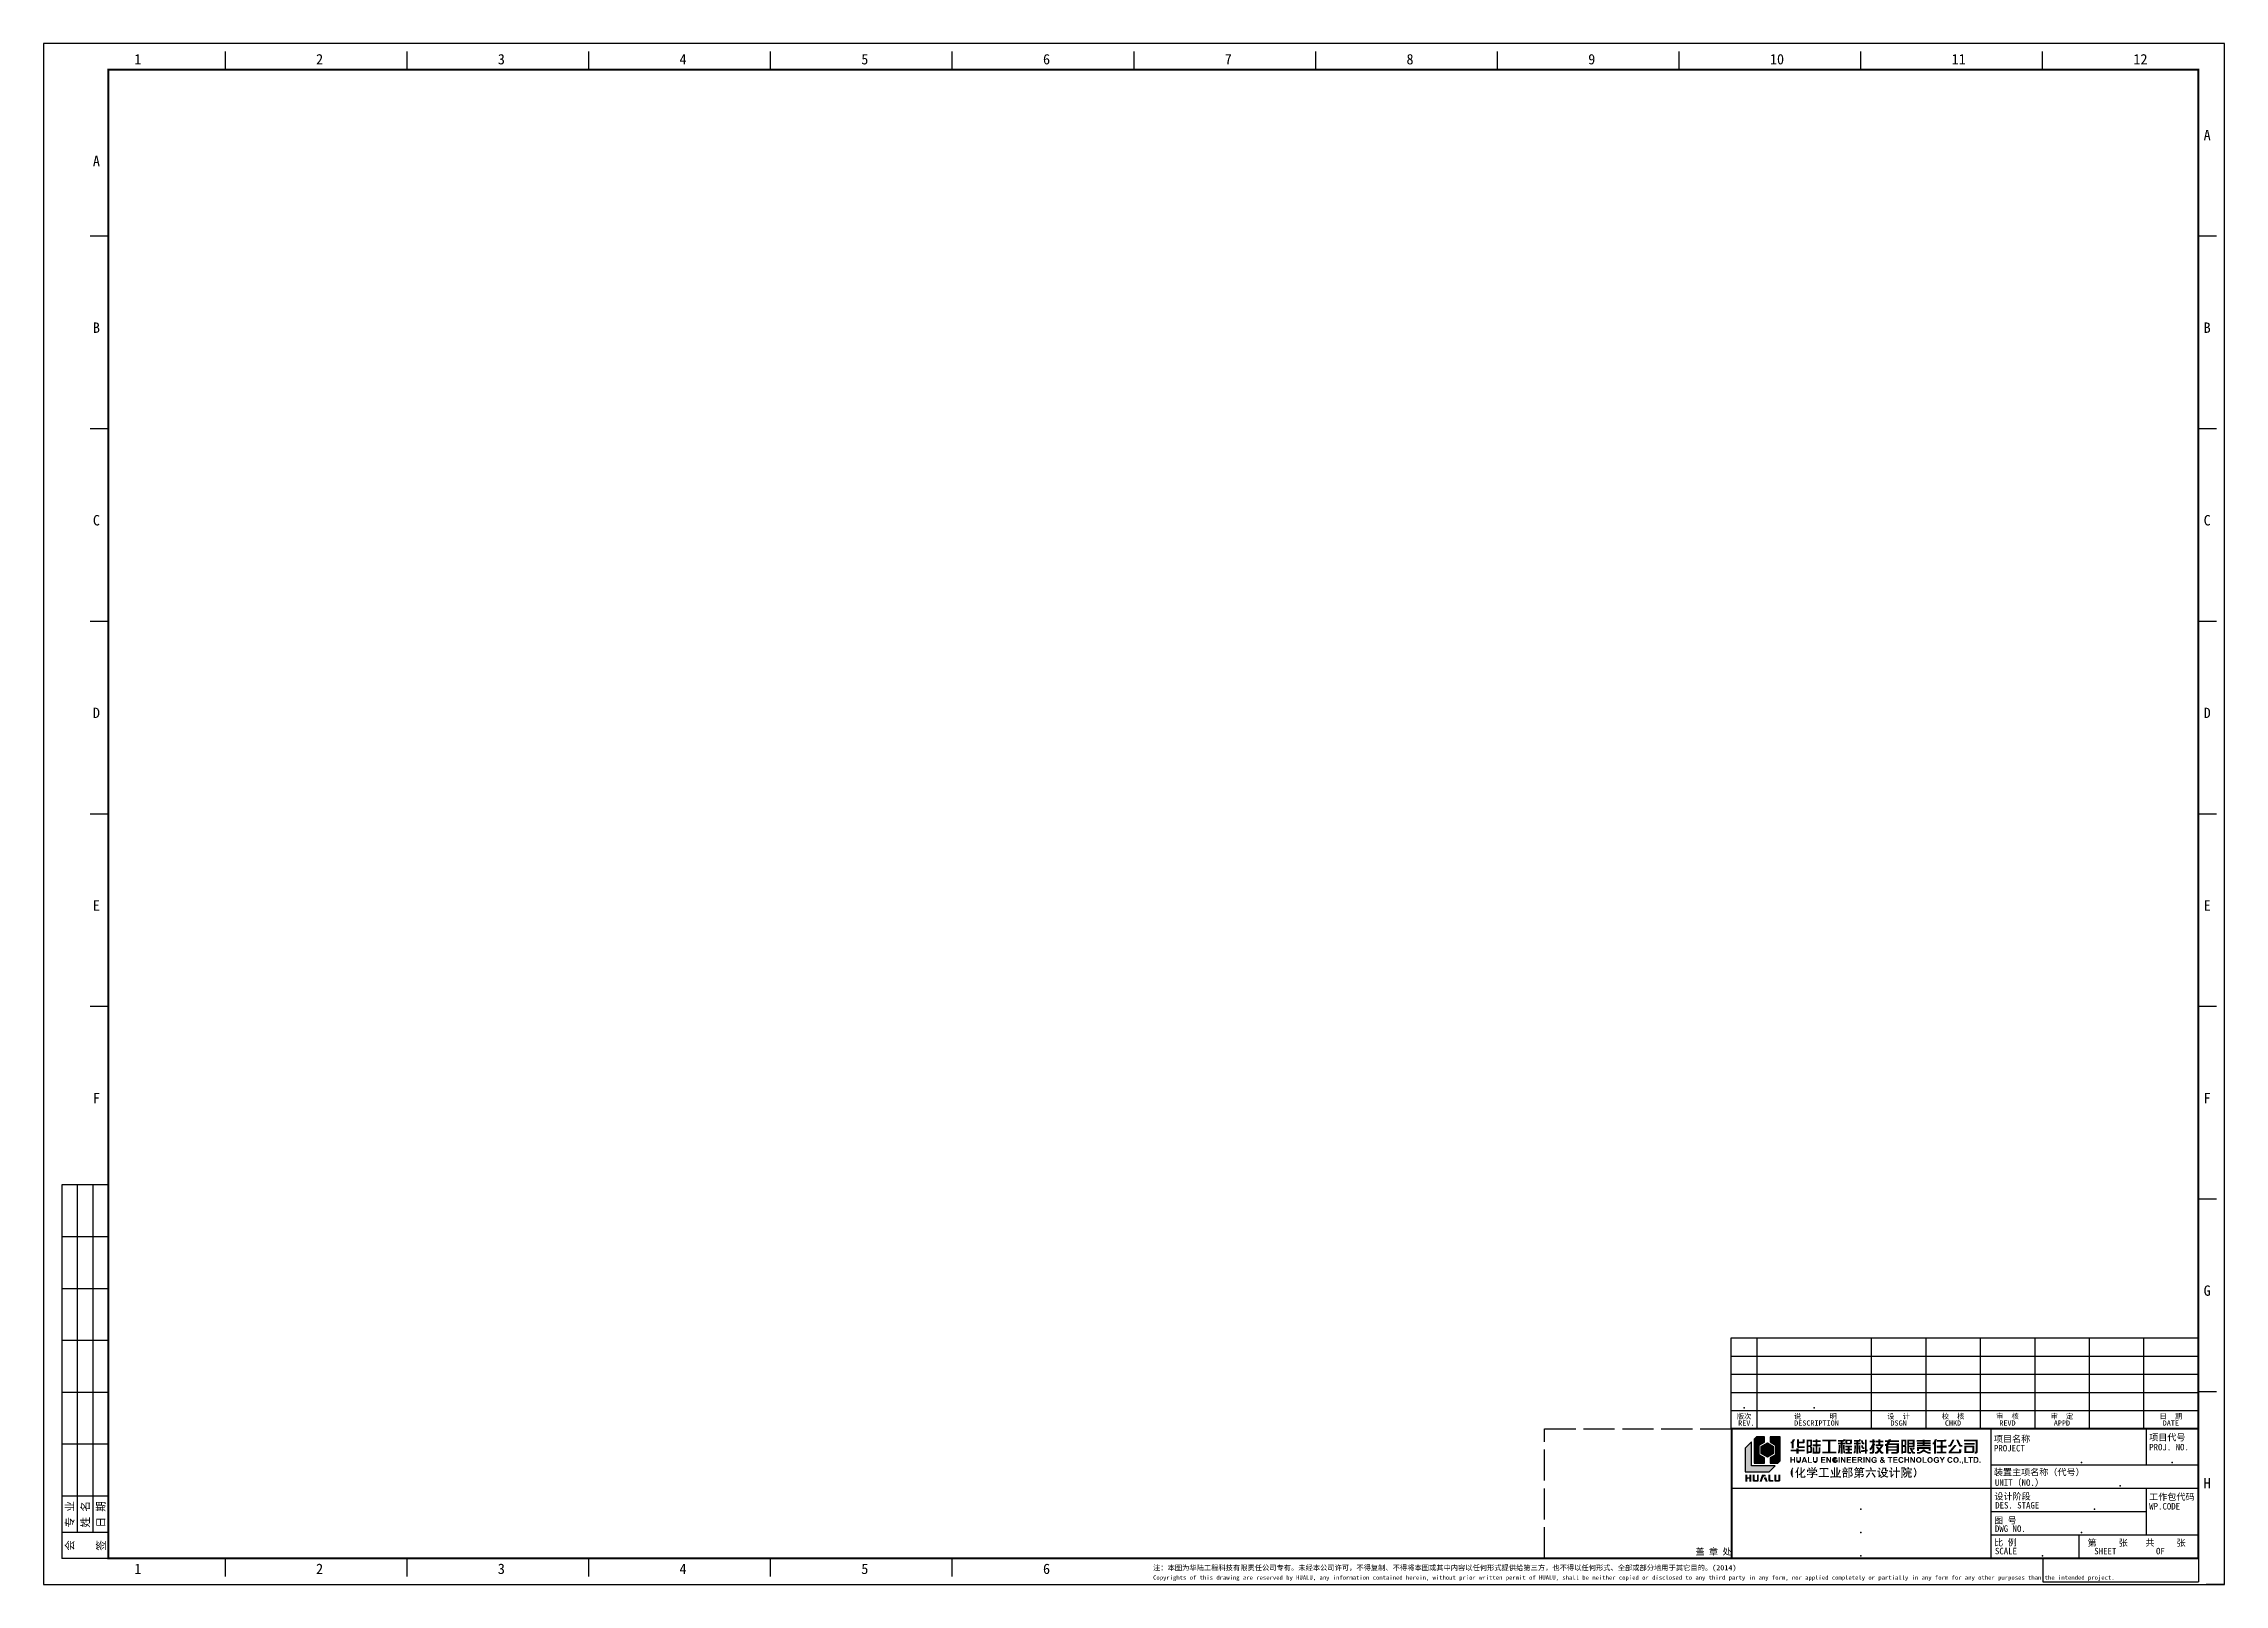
# Model space of a CAD drawing. Extents: x -651 to 190, y -95 to 499.
import ezdxf
from ezdxf.enums import TextEntityAlignment as Align

# ---------------------------------------------------------------- set-up
doc = ezdxf.new("R2010")
doc.units = 0
doc.header["$MEASUREMENT"] = 0
doc.header["$PDSIZE"] = 10
doc.linetypes.add('ACAD_ISO02W100', pattern=[15, 12, -3])
doc.layers.get('0').update_dxf_attribs({"linetype": 'CONTINUOUS'})
doc.layers.add('水印', color=254, linetype='ACAD_ISO02W100')
doc.styles.add('HUALUC', font='')
doc.styles.get('HUALUC').set_extended_font_data('宋体')

msp = doc.modelspace()

# ---------------------------------------------------------------- texts
at = {"style": 'HUALUC'}
for s, height, p in [('1', 4, (-615.85, 491)), ('2', 4, (-545.77, 491)), ('3', 4, (-475.69, 491)), ('4', 4, (-405.6, 491)), ('5', 4, (-335.52, 491)), ('6', 4, (-265.44, 491)), ('7', 4, (-195.35, 491)), ('8', 4, (-125.27, 491)), ('9', 4, (-55.19, 491)), ('10', 4, (14.9, 491)), ('11', 4, (84.98, 491)), ('12', 4, (155.06, 491)), ('A', 4, (182.15, 461.75)), ('A', 4, (-631.85, 451.75)), ('B', 4, (-631.85, 387.5)), ('B', 4, (182.15, 387.5)), ('C', 4, (-631.85, 313.25)), ('C', 4, (182.15, 313.25)), ('D', 4, (-631.85, 239)), ('D', 4, (182.15, 239)), ('E', 4, (-631.85, 164.75)), ('E', 4, (182.15, 164.75)), ('F', 4, (-631.85, 90.5)), ('F', 4, (182.15, 90.5)), ('G', 4, (182.15, 16.25)), ('H', 4, (182.15, -58)), ('1', 4, (-615.85, -91)), ('2', 4, (-545.77, -91)), ('3', 4, (-475.69, -91)), ('4', 4, (-405.6, -91)), ('5', 4, (-335.52, -91)), ('6', 4, (-265.44, -91)), ('注：本图为华陆工程科技有限责任公司专有。未经本公司许可，不得复制、不得将本图或其中内容以任何形式提供给第三方，也不得以任何形式、全部或部分地用于其它目的。(2014)', 2, (-222.99, -89.58)), ('Copyrights of this drawing are reserved by HUALU, any information contained herein, without prior written permit of HUALU, shall be neither copied or disclosed to any third party in any form, nor applied completely or partially in any form for any other purposes than the intended project.', 1.64, (-222.99, -93.2))]:
    msp.add_text(s, height=height, dxfattribs=at).set_placement(p)
at = {"color": 7, "style": 'HUALUC'}
for s, height, p in [('版次', 2, (2.13, -31.2)), ('REV.', 2, (2.66, -33.8)), ('说       明', 2, (24.14, -31.2)), ('DESCRIPTION', 2, (24.25, -33.8)), ('项目名称', 2.5, (101.26, -40.17)), ('PROJECT', 2.5, (101.29, -43.75)), ('项目代号', 2.5, (161.15, -39.57)), ('PROJ. NO.', 2.5, (161.15, -43.35)), ('装置主项名称（代号）', 2.5, (101.26, -53)), ('UNIT（NO.）', 2.5, (101.65, -57)), ('设计阶段', 2.5, (101.45, -62.33)), ('DES. STAGE', 2.5, (101.76, -65.76)), ('WP.CODE', 2.5, (161.15, -66.15)), ('工作包代码', 2.5, (161.15, -62.52)), ('图 号', 2.5, (101.35, -71.62)), ('DWG NO.', 2.5, (101.66, -74.76)), ('比 例', 2.5, (101.36, -80.09)), ('SCALE', 2.5, (101.66, -83.4)), ('第     张    共     张', 2.5, (137.39, -80.22)), ('SHEET         OF', 2.5, (139.98, -83.42))]:
    msp.add_text(s, height=height, dxfattribs=at).set_placement(p)
for s, p in [('设  计', (64.5, -31.2)), ('DSGN', (64.5, -33.8)), ('校  核', (85.5, -31.2)), ('CHKD', (85.5, -33.8)), ('审  核', (106.5, -31.2)), ('REVD', (106.5, -33.8)), ('审  定', (127.5, -31.2)), ('APPD', (127.5, -33.8)), ('日  期', (169.5, -31.2)), ('DATE', (169.5, -33.8))]:
    msp.add_text(s, height=2, dxfattribs=at).set_placement(p, align=Align.CENTER)
at = {"style": 'HUALUC'}
for s, p in [('专 业', (-640.85, -68)), ('姓 名', (-634.85, -68)), ('日 期', (-628.85, -68)), ('会', (-640.85, -80)), ('签', (-628.85, -80))]:
    msp.add_text(s, height=3, rotation=90, dxfattribs=at).set_placement(p, align=Align.MIDDLE)
at = {"layer": '水印', "insert": (0.07, -82.5), "char_height": 2.5, "width": 72, "attachment_point": 6, "style": 'HUALUC'}
msp.add_mtext('盖 章 处 ', dxfattribs=at)

# ---------------------------------------------------------------- blocks, each defined once
blk = doc.blocks.new('HLYBA0')
at = {"linetype": 'Continuous'}
h = blk.add_hatch(color=7, dxfattribs=at)
h.paths.add_polyline_path([(24.93, -8.05), (24.93, -7.6), (25.77, -7.6), (25.77, -8.05), (28.19, -8.05), (28.19, -8.77), (25.77, -8.77), (25.77, -9.62), (24.93, -9.62), (24.93, -8.77), (22.73, -8.77), (22.73, -8.05)])
edge = h.paths.add_edge_path()
edge.add_arc((27.6, -5.06), 0.595, 274.16067, 349.52079)
edge.add_line((28.19, -5.16), (28.19, -4.12))
edge.add_line((28.19, -4.12), (27.42, -4.12))
edge.add_line((27.42, -4.12), (27.42, -4.74))
edge.add_arc((27.25, -4.78), 0.173, -101.30025, 12.17447, ccw=False)
edge.add_line((27.21, -4.95), (25.94, -4.95))
edge.add_line((25.94, -4.95), (25.94, -4.12))
edge.add_line((25.94, -4.12), (25.14, -4.12))
edge.add_line((25.14, -4.12), (25.14, -6.9))
edge.add_arc((25.76, -6.84), 0.622, 186.17357, 271.73871)
edge.add_line((25.78, -7.46), (28.19, -7.46))
edge.add_line((28.19, -7.46), (28.19, -6.76))
edge.add_line((28.19, -6.76), (26.15, -6.76))
edge.add_arc((26.12, -6.59), 0.175, 177.77095, 280.73677, ccw=False)
edge.add_line((25.94, -6.58), (25.94, -5.65))
edge.add_line((25.94, -5.65), (27.64, -5.65))
edge = h.paths.add_edge_path()
edge.add_line((23.94, -7.56), (23.94, -5.2))
edge.add_line((23.94, -5.2), (24.45, -4.12))
edge.add_line((24.45, -4.12), (23.55, -4.12))
edge.add_line((23.55, -4.12), (23.22, -4.81))
edge.add_arc((22.95, -4.66), 0.303, 275.65172, 331.06448, ccw=False)
edge.add_line((22.98, -4.96), (22.72, -4.96))
edge.add_line((22.72, -4.96), (22.72, -5.65))
edge.add_line((22.72, -5.65), (23.17, -5.65))
edge.add_line((23.17, -5.65), (23.17, -7.56))
edge.add_line((23.17, -7.56), (23.94, -7.56))
h = blk.add_hatch(color=7, dxfattribs=at)
edge = h.paths.add_edge_path()
edge.add_line((33.06, -6.01), (33.06, -5.17))
edge.add_line((33.06, -5.17), (34.27, -5.17))
edge.add_line((34.27, -5.17), (34.27, -4.48))
edge.add_line((34.27, -4.48), (33.06, -4.48))
edge.add_line((33.06, -4.48), (33.06, -4.09))
edge.add_line((33.06, -4.09), (32.34, -4.09))
edge.add_line((32.34, -4.09), (32.34, -4.48))
edge.add_line((32.34, -4.48), (31.22, -4.48))
edge.add_line((31.22, -4.48), (31.22, -5.17))
edge.add_line((31.22, -5.17), (32.34, -5.17))
edge.add_line((32.34, -5.17), (32.34, -6.01))
edge.add_line((32.34, -6.01), (31.18, -6.01))
edge.add_line((31.18, -6.01), (31.18, -6.72))
edge.add_line((31.18, -6.72), (32.34, -6.72))
edge.add_line((32.34, -6.72), (32.34, -8.88))
edge.add_line((32.34, -8.88), (31.89, -8.88))
edge.add_line((31.89, -8.88), (31.89, -7.13))
edge.add_line((31.89, -7.13), (31.19, -7.13))
edge.add_line((31.19, -7.13), (31.19, -9.58))
edge.add_line((31.19, -9.58), (33.63, -9.58))
edge.add_arc((33.63, -9.02), 0.561, 269.75835, 364.81334)
edge.add_line((34.19, -8.97), (34.19, -7.13))
edge.add_line((34.19, -7.13), (33.49, -7.13))
edge.add_line((33.49, -7.13), (33.49, -8.71))
edge.add_arc((33.31, -8.71), 0.175, -91.92976, 0.65155, ccw=False)
edge.add_line((33.31, -8.88), (33.06, -8.88))
edge.add_line((33.06, -8.88), (33.06, -6.72))
edge.add_line((33.06, -6.72), (34.26, -6.72))
edge.add_line((34.26, -6.72), (34.26, -6.01))
edge.add_line((34.26, -6.01), (33.06, -6.01))
edge = h.paths.add_edge_path()
edge.add_arc((30.41, -8.77), 0.58, 265.57857, 359.64292)
edge.add_line((30.99, -8.77), (30.99, -7.24))
edge.add_arc((30.52, -7.22), 0.475, 357.79484, 436.65397)
edge.add_arc((30.52, -6.32), 0.452, 283.4165, 353.78121)
edge.add_line((30.97, -6.37), (30.97, -4.15))
edge.add_line((30.97, -4.15), (28.9, -4.15))
edge.add_line((28.9, -4.15), (28.9, -9.6))
edge.add_line((28.9, -9.6), (29.6, -9.6))
edge.add_line((29.6, -9.6), (29.6, -9.35))
edge.add_line((29.6, -9.35), (30.36, -9.35))
edge = h.paths.add_edge_path(flags=16)
edge.add_arc((30.08, -8.49), 0.196, 263.6598, 367.37929)
edge.add_line((30.27, -8.47), (30.27, -7.32))
edge.add_arc((30.01, -7.29), 0.259, 355.17428, 457.11685)
edge.add_line((29.98, -7.04), (29.6, -7.04))
edge.add_line((29.6, -7.04), (29.6, -8.69))
edge.add_line((29.6, -8.69), (30.06, -8.69))
edge = h.paths.add_edge_path(flags=16)
edge.add_arc((30.07, -6.14), 0.202, 260.13429, 370.99311)
edge.add_line((30.27, -6.1), (30.27, -4.85))
edge.add_line((30.27, -4.85), (29.6, -4.85))
edge.add_line((29.6, -4.85), (29.6, -6.34))
edge.add_line((29.6, -6.34), (30.04, -6.34))
for points in [[(38.05, -4.88), (40.3, -4.88), (40.3, -4.15), (34.92, -4.15), (34.92, -4.88), (37.17, -4.88), (37.17, -8.8), (34.91, -8.8), (34.91, -9.53), (40.34, -9.53), (40.34, -8.8), (38.05, -8.8)], [(69.69, -8.13), (70.08, -8.13, 0.235582), (70.37, -7.91), (70.63, -7.34), (69.96, -7.34, -0.342313), (69.72, -7.57), (69.52, -7.57, -0.215356), (69.38, -7.39), (68.56, -7.39), (69.41, -9.26, 0.278883), (69.95, -9.59), (70.64, -9.59), (70.64, -8.98), (70.37, -8.98, -0.270345), (70.01, -8.76)], [(23.96, -13.14), (24.41, -13.14), (24.41, -10.9), (23.96, -10.9), (23.96, -11.78), (23.07, -11.78), (23.07, -10.9), (22.62, -10.9), (22.62, -13.14), (23.07, -13.14), (23.07, -12.16), (23.96, -12.16)], [(30.99, -12.76), (30.99, -13.14), (29.41, -13.14), (29.41, -10.92), (29.86, -10.92), (29.86, -12.76)], [(37.25, -15.15, -0.007553), (36.65, -15.17), (34.4, -15.17, 0.004201), (33.91, -15.15, -0.116182), (33.91, -15.61, -0.017652), (34.57, -15.58), (35.39, -15.58), (35.39, -18.2), (34.25, -18.2, -0.006389), (33.56, -18.17, -0.085828), (33.56, -18.64, -0.010193), (34.34, -18.61), (36.99, -18.61, -0.002385), (37.57, -18.64, -0.09048), (37.56, -18.17, 0.000529), (37.01, -18.2), (35.78, -18.2), (35.78, -15.58), (36.7, -15.58, -0.006454), (37.25, -15.61, -0.081388)], [(36.1, -10.9), (34.44, -10.9), (34.44, -13.14), (36.15, -13.14), (36.15, -12.76), (34.9, -12.76), (34.9, -12.15), (36.02, -12.15), (36.02, -11.77), (34.9, -11.77), (34.9, -11.27), (36.1, -11.27)], [(37.86, -13.14), (38.31, -13.14), (38.31, -10.9), (37.89, -10.9), (37.89, -12.4), (36.97, -10.9), (36.53, -10.9), (36.53, -13.14), (36.95, -13.14), (36.95, -11.66)], [(41.67, -10.9), (41.21, -10.9), (41.21, -13.14), (41.67, -13.14)], [(43.88, -10.9), (43.46, -10.9), (43.46, -12.4), (42.54, -10.9), (42.1, -10.9), (42.1, -13.14), (42.52, -13.14), (42.52, -11.66), (43.43, -13.14), (43.88, -13.14)], [(45.99, -10.9), (44.33, -10.9), (44.33, -13.14), (46.04, -13.14), (46.04, -12.76), (44.79, -12.76), (44.79, -12.15), (45.91, -12.15), (45.91, -11.77), (44.79, -11.77), (44.79, -11.27), (45.99, -11.27)], [(48.11, -10.9), (46.45, -10.9), (46.45, -13.14), (48.15, -13.14), (48.15, -12.76), (46.9, -12.76), (46.9, -12.15), (48.02, -12.15), (48.02, -11.77), (46.9, -11.77), (46.9, -11.27), (48.11, -11.27)], [(51.23, -10.9), (50.78, -10.9), (50.78, -13.14), (51.23, -13.14)], [(53.45, -10.9), (53.03, -10.9), (53.03, -12.4), (52.11, -10.9), (51.67, -10.9), (51.67, -13.14), (52.09, -13.14), (52.09, -11.66), (53, -13.14), (53.45, -13.14)], [(55.49, -10.97, 1.561382), (55.49, -13.09, 0.141316), (55.94, -12.81), (55.49, -12.6, -0.096612), (55.15, -12.77, -0.444438), (54.35, -12.31, -0.279582), (54.54, -11.37, -0.536579), (55.48, -11.59), (55.91, -11.5, 0.244921)], [(55.49, -12.6), (55.94, -12.81), (55.94, -11.93), (54.97, -11.93), (54.97, -12.31), (55.49, -12.31)], [(70.4, -14.94), (70.14, -15.18, -0.408095), (70.16, -18.59), (70.43, -18.87, 0.402785)], [(83.68, -11.62, -0.760012), (84.67, -11.61), (85.13, -11.5, 0.593582), (83.39, -11.24, 0.29024), (83.39, -12.79, 0.624984), (85.13, -12.45), (84.68, -12.32, -0.166637), (84.48, -12.69, -0.442899), (83.74, -12.55, -0.165223)], [(88.38, -12.71), (87.95, -12.71), (87.95, -13.14), (88.38, -13.14)], [(89.24, -12.71), (88.81, -12.71), (88.81, -13.14), (89.02, -13.14, -0.372764), (88.77, -13.47), (88.87, -13.64, 0.283339), (89.24, -13.18)], [(91.3, -12.76), (90.17, -12.76), (90.17, -10.92), (89.72, -10.92), (89.72, -13.14), (91.3, -13.14)], [(93, -10.9), (91.22, -10.9), (91.22, -11.27), (91.88, -11.27), (91.88, -13.14), (92.34, -13.14), (92.34, -11.27), (93, -11.27)], [(95.97, -12.71), (95.54, -12.71), (95.54, -13.14), (95.97, -13.14)], [(10.46, -17.68), (9.69, -17.68), (9.69, -19.8), (9.11, -19.8, -0.381132), (8.87, -19.59), (8.87, -17.68), (8.09, -17.68), (8.09, -20.02, 0.427626), (8.35, -20.35), (10.09, -20.35, 0.36556), (10.46, -19.97)], [(12.99, -17.68), (11.84, -17.68, 0.310603), (11.56, -17.97), (10.78, -20.35), (11.6, -20.35), (12.16, -18.72, -0.333364), (12.54, -18.36), (13.22, -18.36)], [(14.94, -17.68), (14.16, -17.68), (14.16, -19.98, 0.298345), (14.47, -20.35), (16.06, -20.35), (16.06, -19.79), (15.22, -19.79, -0.387848), (14.94, -19.54)], [(17.16, -17.7), (16.38, -17.7), (16.38, -20.02, 0.38598), (16.72, -20.35), (18.39, -20.35, 0.384413), (18.75, -19.92), (18.75, -17.7), (17.97, -17.7), (17.97, -19.8), (17.35, -19.8, -0.396455), (17.16, -19.58)]]:
    blk.add_hatch(color=7, dxfattribs=at).paths.add_polyline_path(points)
h = blk.add_hatch(color=7, dxfattribs=at)
h.paths.add_polyline_path([(43.72, -5.36), (42.75, -5.36), (42.75, -4.96), (43.23, -4.96, 0.382705), (43.76, -4.47), (43.76, -4.05), (43.03, -4.05), (43.03, -4.18, -0.408284), (42.85, -4.32), (41.03, -4.32), (41.03, -4.98), (42.03, -4.98), (42.03, -5.36), (40.99, -5.36), (40.99, -6.02), (42.03, -6.02), (42.03, -9.61), (42.75, -9.61), (42.75, -6.02), (43.72, -6.02)])
h.paths.add_polyline_path([(41.89, -6.32), (41.26, -6.32), (41.16, -8.62, -0.538046), (40.97, -8.81), (40.97, -9.46, 0.070834), (41.48, -9.42, 0.258728), (41.74, -8.94)])
h.paths.add_polyline_path([(43.51, -6.33), (42.9, -6.33), (43.02, -8.7, 0.080045), (43.1, -9.2, 0.328284), (43.75, -9.45), (43.75, -8.82, -0.335122), (43.62, -8.62)], flags=17)
h.paths.add_polyline_path([(46.39, -6.48), (43.86, -6.48), (43.86, -7.11), (44.77, -7.11), (44.77, -7.72), (43.88, -7.72), (43.88, -8.35), (44.77, -8.35), (44.77, -8.94), (43.83, -8.94), (43.83, -9.56), (46.4, -9.56), (46.4, -8.94), (45.5, -8.94), (45.5, -8.35), (46.4, -8.35), (46.4, -7.72), (45.5, -7.72), (45.5, -7.11), (46.39, -7.11)])
h.paths.add_polyline_path([(46.37, -5.56), (46.37, -4.16), (43.87, -4.16), (43.87, -6.06), (45.75, -6.06, 0.366849)])
h.paths.add_polyline_path([(45.46, -5.44), (44.6, -5.44), (44.6, -4.79), (45.64, -4.79), (45.64, -5.26, -0.52935)], flags=16)
h = blk.add_hatch(color=7, dxfattribs=at)
h.paths.add_polyline_path([(49.77, -4.55), (49.77, -4.12), (49.06, -4.12), (49.06, -4.24, -0.477314), (48.91, -4.38), (47.1, -4.38), (47.1, -5.04), (48.09, -5.04), (48.09, -5.41), (47.1, -5.41), (47.1, -6.06), (48.09, -6.06), (48.09, -9.61), (48.79, -9.61), (48.79, -6.06), (49.73, -6.06), (49.73, -5.41), (48.79, -5.41), (48.79, -5.02), (49.22, -5.02, 0.410506)])
h.paths.add_polyline_path([(47.92, -6.36), (47.33, -6.36), (47.24, -8.46), (47.22, -8.71, -0.516593), (47.08, -8.82), (47.08, -9.45), (47.35, -9.45, 0.30438), (47.71, -9.27, 0.076442), (47.82, -8.82)])
h.paths.add_polyline_path([(49.55, -6.36), (48.96, -6.36), (49.06, -8.82, 0.076442), (49.17, -9.27, 0.30438), (49.53, -9.45), (49.8, -9.45), (49.8, -8.82, -0.516593), (49.65, -8.71), (49.64, -8.46)], flags=17)
h.paths.add_polyline_path([(51.19, -7.14), (50.93, -7.14, -0.434072), (50.71, -6.95), (50.57, -6.34), (49.88, -6.34), (50.11, -7.4, 0.304839), (50.66, -7.77), (51.19, -7.77)])
h.paths.add_polyline_path([(51.18, -5.37), (50.93, -5.37, -0.430234), (50.7, -5.17), (50.54, -4.43), (49.84, -4.43), (50.1, -5.62, 0.325197), (50.64, -6.01), (51.18, -6.01)])
h.paths.add_polyline_path([(52.08, -4.17), (51.37, -4.17), (51.37, -8.16), (49.9, -8.34), (49.9, -9.02), (51.37, -8.84), (51.37, -9.58), (52.08, -9.58), (52.08, -8.76), (52.49, -8.71), (52.49, -8.02), (52.08, -8.07)])
h = blk.add_hatch(color=7, dxfattribs=at)
h.paths.add_polyline_path([(55.36, -4.62), (54.96, -4.62), (54.96, -4.13), (54.17, -4.13), (54.17, -4.62), (53.15, -4.62), (53.15, -5.29), (54.17, -5.29), (54.17, -6.03), (53.47, -7.39, -0.296219), (53.26, -7.49), (53.14, -7.49), (53.14, -8.28), (53.56, -8.28, 0.197874), (53.81, -8.15), (54.17, -7.58), (54.17, -8.71, -0.475882), (53.92, -8.98), (53.25, -8.98), (53.25, -9.64), (54.28, -9.64, 0.383169), (54.96, -9.05), (54.96, -6.45), (55.29, -6.45), (55.29, -5.7), (54.96, -5.7), (54.96, -5.29), (55.36, -5.29)])
h.paths.add_polyline_path([(57.28, -5.26), (58.42, -5.26), (58.42, -4.6), (57.28, -4.6), (57.28, -4.11), (56.52, -4.11), (56.52, -4.6), (55.52, -4.6), (55.52, -5.26), (56.52, -5.26), (56.52, -5.97), (55.48, -5.97), (55.48, -6.63), (57.52, -6.63), (56.88, -7.49), (56.41, -6.88), (55.51, -6.88), (56.43, -8.11), (55.98, -8.72, -0.212843), (55.55, -8.93), (55.32, -8.93), (55.32, -9.6), (56.02, -9.6, 0.18836), (56.57, -9.23), (56.91, -8.76), (57.37, -9.38, 0.241823), (57.9, -9.6), (58.48, -9.6), (58.48, -8.93), (58.21, -8.93, -0.184952), (57.84, -8.74), (57.36, -8.12), (58.42, -6.64), (58.42, -5.97), (57.28, -5.97)])
h = blk.add_hatch(color=7, dxfattribs=at)
h.paths.add_polyline_path([(64.5, -5.61), (60.8, -5.61), (61.01, -5.12), (64.56, -5.12), (64.56, -4.49), (61.28, -4.49), (61.47, -4.04), (60.54, -4.04), (60.33, -4.49), (59.18, -4.49), (59.18, -5.12), (60.03, -5.12), (59.86, -5.49, -0.182857), (59.45, -5.9), (59.18, -5.9), (59.18, -6.67), (59.52, -6.67), (59.52, -9.56), (60.36, -9.56), (60.36, -8.51), (63.65, -8.51), (63.65, -8.71, -0.4146), (63.37, -8.92), (61.61, -8.92), (61.61, -9.56), (63.79, -9.56, 0.409656), (64.5, -8.78)])
h.paths.add_polyline_path([(63.65, -6.24), (63.65, -6.74), (60.36, -6.74), (60.36, -6.41), (60.46, -6.24)], flags=16)
h.paths.add_polyline_path([(63.65, -7.36), (63.65, -7.89), (60.36, -7.89), (60.36, -7.36)], flags=16)
h = blk.add_hatch(color=7, dxfattribs=at)
h.paths.add_polyline_path([(67.07, -6.6, 0.278499), (67.4, -6.12), (67.4, -4.18), (65.36, -4.18), (65.36, -9.64), (66.06, -9.64), (66.06, -9.39), (66.82, -9.39, 0.424214), (67.4, -8.84), (67.4, -7.11, 0.289326)])
h.paths.add_polyline_path([(66.69, -7.22), (66.69, -8.47, -0.459319), (66.52, -8.7), (66.06, -8.7), (66.06, -7), (66.54, -7, -0.43935)], flags=16)
h.paths.add_polyline_path([(66.54, -6.31), (66.06, -6.31), (66.06, -4.87), (66.69, -4.87), (66.69, -6.11, -0.377881)], flags=16)
h.paths.add_polyline_path([(70.56, -6.56), (70.56, -4.16), (67.68, -4.16), (67.68, -9.03, 0.400577), (68.22, -9.59), (69.11, -9.59), (69.11, -8.98), (68.63, -8.98, -0.502222), (68.39, -8.74), (68.39, -7.14), (70.05, -7.14, 0.440049)])
h.paths.add_polyline_path([(68.39, -6.51), (68.39, -5.98), (69.83, -5.98), (69.83, -6.28, -0.490152), (69.57, -6.51)], flags=16)
h.paths.add_polyline_path([(68.39, -5.35), (68.39, -4.8), (69.83, -4.8), (69.83, -5.35)], flags=16)
h = blk.add_hatch(color=7, dxfattribs=at)
h.paths.add_polyline_path([(76.75, -6.17), (74.42, -6.17), (74.42, -5.89), (76.75, -5.89), (76.75, -5.25), (74.42, -5.25), (74.42, -5.02), (76.76, -5.02), (76.76, -4.38), (74.42, -4.38), (74.42, -4.15), (73.59, -4.15), (73.59, -4.38), (71.39, -4.38), (71.39, -5.02), (73.59, -5.02), (73.59, -5.25), (71.4, -5.25), (71.4, -5.89), (73.59, -5.89), (73.59, -6.17), (71.4, -6.17), (71.4, -6.8), (76.75, -6.8)])
h.paths.add_polyline_path([(76.72, -7.09), (71.4, -7.09), (71.4, -8.56), (72.17, -8.56), (72.17, -7.76), (75.95, -7.76), (75.95, -8.51), (76.72, -8.51)])
h.paths.add_polyline_path([(74.6, -8.32, -0.253584), (74.41, -8.13), (74.41, -7.93), (73.63, -7.93), (73.63, -8.11, -0.271525), (73.48, -8.34), (72.56, -8.89, -0.160836), (72.21, -8.98), (71.4, -8.98), (71.4, -9.56), (72.56, -9.56, 0.113282), (72.92, -9.47), (73.88, -8.85, -0.366178), (74.23, -8.85), (75.43, -9.48, 0.087889), (75.66, -9.56), (76.75, -9.56), (76.75, -8.92), (75.92, -8.92, -0.140698), (75.57, -8.81)])
h = blk.add_hatch(color=7, dxfattribs=at)
h.dxf.hatch_style = 1
h.paths.add_polyline_path([(82.76, -4.58), (82.76, -4.15), (81.93, -4.15), (81.93, -4.24, -0.279367), (81.75, -4.34), (79.19, -4.34), (79.19, -5.04), (80.57, -5.04), (80.57, -6.56), (79.08, -6.56), (79.08, -7.24), (80.57, -7.24), (80.57, -8.84), (79.1, -8.84), (79.1, -9.52), (82.77, -9.52), (82.77, -8.84), (81.38, -8.84), (81.38, -7.24), (82.86, -7.24), (82.86, -6.56), (81.38, -6.56), (81.38, -5.04), (82.13, -5.04, 0.365403)])
h.paths.add_polyline_path([(78.85, -4.99), (79.16, -4.13), (78.3, -4.13), (77.9, -5.17, -0.318495), (77.72, -5.32), (77.56, -5.32), (77.56, -6.01), (77.97, -6.01), (77.97, -9.63), (78.78, -9.63), (78.78, -5.26, -0.143183)])
h = blk.add_hatch(color=7, dxfattribs=at)
h.paths.add_polyline_path([(88.53, -7.94), (87.69, -7.94), (87.69, -8.68, -0.422366), (87.49, -8.84), (84.73, -8.84), (86.81, -6.28), (85.84, -6.28), (83.72, -8.84), (83.72, -9.53), (87.9, -9.53, 0.413084), (88.53, -8.96)])
h.paths.add_polyline_path([(88.9, -6.28), (88.59, -6.28, -0.181811), (88.23, -6.08), (87.34, -4.21), (86.56, -4.21), (87.61, -6.5, 0.292068), (88.32, -6.97), (88.9, -6.97)])
h.paths.add_polyline_path([(85.9, -4.2), (85.07, -4.2), (84.18, -6.07, -0.181811), (83.82, -6.27), (83.51, -6.27), (83.51, -6.97), (84.09, -6.97, 0.292068), (84.8, -6.49)])
h = blk.add_hatch(color=7, dxfattribs=at)
h.paths.add_polyline_path([(93.66, -5.45), (89.7, -5.45), (89.7, -6.08), (93.66, -6.08)], flags=17)
h.paths.add_polyline_path([(94.87, -4.22), (89.6, -4.22), (89.6, -4.86), (94.11, -4.86), (94.11, -8.67, -0.485743), (93.91, -8.86), (93.64, -8.86), (93.64, -9.55), (94.3, -9.55, 0.429366), (94.87, -8.88)])
h.paths.add_polyline_path([(93.6, -6.51), (89.7, -6.51), (89.7, -9.35), (92.85, -9.35, 0.436218), (93.6, -8.63)], flags=17)
h.paths.add_polyline_path([(92.84, -8.41, -0.490816), (92.51, -8.71), (90.45, -8.71), (90.45, -7.16), (92.84, -7.16)], flags=16)
h = blk.add_hatch(color=7, dxfattribs=at)
edge = h.paths.add_edge_path()
edge.add_arc((25.52, -16.89), 2.44, 135.32215, 224.12274)
edge.add_line((23.77, -18.59), (23.5, -18.87))
edge.add_arc((25.55, -16.92), 2.83, 135.70246, 223.45778, ccw=False)
edge.add_line((23.52, -14.94), (23.78, -15.18))
h = blk.add_hatch(color=7, dxfattribs=at)
h.paths.add_polyline_path([(27, -15.48, -0.013789), (27.03, -14.89, -0.063059), (26.57, -14.89, 0.001094), (26.6, -15.53), (26.6, -17.09, -0.095033), (25.64, -17.62, -0.119992), (25.93, -18, 0.035342), (26.6, -17.55), (26.6, -18.58, 0.438459), (26.96, -18.9), (27.97, -18.9, 0.274877), (28.35, -18.7), (28.52, -18.27, -0.158456), (28.05, -17.93, -0.12281), (27.99, -18.39, -0.290428), (27.71, -18.53), (27.3, -18.53, -0.234148), (27.03, -18.45, -0.079142), (27, -18.16), (27, -17.26, 0.046773), (28.32, -15.67, -0.034455), (27.92, -15.4, -0.059842), (27, -16.76)])
h.paths.add_polyline_path([(25.56, -15.77, -0.033276), (25.94, -15.02, -0.025363), (25.51, -14.82, -0.113336), (24.52, -16.81, -0.088717), (24.8, -17.12, 0.026542), (25.2, -16.43), (25.2, -18.31, 0.000216), (25.17, -19.01, -0.054196), (25.59, -19.01, -0.004545), (25.56, -18.41)])
h = blk.add_hatch(color=7, dxfattribs=at)
edge = h.paths.add_edge_path()
edge.add_arc((25.77, -12.3), 0.896, 184.8147, 354.56397)
edge.add_line((26.66, -12.38), (26.66, -10.9))
edge.add_line((26.66, -10.9), (26.21, -10.9))
edge.add_line((26.21, -10.9), (26.21, -12.31))
edge.add_arc((25.77, -12.35), 0.441, -185.10984, 5.13174, ccw=False)
edge.add_line((25.33, -12.31), (25.33, -10.9))
edge.add_line((25.33, -10.9), (24.88, -10.9))
edge.add_line((24.88, -10.9), (24.88, -12.37))
h = blk.add_hatch(color=7, dxfattribs=at)
h.paths.add_polyline_path([(28.48, -12.63), (28.67, -13.14), (29.16, -13.14), (28.26, -10.9), (27.78, -10.9), (26.91, -13.14), (27.39, -13.14), (27.58, -12.63)])
h.paths.add_polyline_path([(27.72, -12.25), (28.33, -12.25), (28.02, -11.42)], flags=16)
h = blk.add_hatch(color=7, dxfattribs=at)
edge = h.paths.add_edge_path()
edge.add_line((31.94, -15.77), (32.58, -15.77))
edge.add_arc((29.67, 34.71), 50.56, 273.2959, 273.74293)
edge.add_arc((37.41, -16.21), 4.47, 174.06031, 185.61398)
edge.add_arc((32.77, -18.67), 2.04, 84.49652, 96.76833)
edge.add_arc((29.44, -16.27), 3.12, 352.95844, 362.36074)
edge.add_line((32.55, -16.14), (29.46, -16.14))
edge.add_arc((33.8, -16.25), 4.35, 178.48601, 185.85331)
edge.add_arc((29.23, -19.62), 2.93, 85.23708, 93.5714)
edge.add_arc((20.73, -16.23), 8.33, 356.82842, 363.34244)
edge.add_arc((30.27, 0.46), 16.25, 265.69688, 267.04721)
edge.add_line((29.43, -15.77), (31.55, -15.77))
edge.add_arc((27.49, -12.98), 4.92, 325.44479, 339.14136)
edge.add_arc((33.5, -12.75), 2.43, 234.57743, 244.91199)
edge.add_arc((51.48, -27.82), 22.96, 145.89552, 148.32794)
edge = h.paths.add_edge_path()
edge.add_line((30.9, -17.88), (29.56, -17.88))
edge.add_arc((13.74, 271), 289.31, 273.02278, 273.13295, ccw=False)
edge.add_arc((26.45, -17.68), 2.56, 354.81216, 364.40726)
edge.add_arc((29.74, -9.11), 8.41, 265.00193, 268.79653)
edge.add_line((29.56, -17.52), (30.9, -17.52))
edge.add_arc((29.52, -17.48), 1.38, 358.56038, 372.78273)
edge.add_arc((30.56, -15.75), 1.46, 281.83108, 306.54128)
edge.add_line((31.43, -16.92), (30.2, -16.92))
edge.add_arc((24.51, 76.67), 93.77, 273.19539, 273.48302, ccw=False)
edge.add_arc((28.34, -16.76), 1.41, 352.12372, 367.34301)
edge.add_arc((40.32, 162.96), 179.84, 266.62603, 266.79446)
edge.add_line((30.26, -16.61), (31.84, -16.61))
edge.add_arc((31.58, -9.23), 7.38, 271.99001, 275.47343)
edge.add_arc((35.06, -16.77), 2.78, 175.98064, 184.95734)
edge.add_arc((32.62, -19.36), 2.37, 98.11159, 124.18253)
edge.add_line((31.29, -17.4), (31.29, -17.52))
edge.add_line((31.29, -17.52), (32.45, -17.52))
edge.add_arc((32.07, -4.81), 12.71, 271.68644, 274.35266)
edge.add_arc((34.02, -17.7), 1.01, 167.95368, 192.59164)
edge.add_arc((246.71, 4438.52), 4461.56, 267.24669, 267.25492, ccw=False)
edge.add_line((32.4, -17.88), (31.29, -17.88))
edge.add_line((31.29, -17.88), (31.29, -18.63))
edge.add_arc((31.04, -18.68), 0.258, -77.18692, 12.04223, ccw=False)
edge.add_line((31.1, -18.93), (30.53, -19.05))
edge.add_arc((29.85, -19.01), 0.681, 357.04852, 402.05554)
edge.add_arc((30.61, -17.44), 1.14, 257.02613, 279.58274)
edge.add_arc((30.7, -18.39), 0.206, 298.43161, 374.58207)
edge.add_line((30.9, -18.34), (30.9, -17.88))
edge = h.paths.add_edge_path(flags=17)
edge.add_arc((31.55, -17.77), 2.31, 96.27339, 106.53786)
edge.add_arc((25.96, -16.85), 5.1, 14.7507, 23.18729)
edge.add_arc((30.19, -11.41), 3.47, 277.53441, 284.19619)
edge.add_arc((-52.34, -45.22), 88.77, 19.5801, 20.0625, ccw=False)
edge = h.paths.add_edge_path(flags=17)
edge.add_arc((30.52, -16.5), 0.966, 100.73109, 126.01547)
edge.add_arc((27.99, -16.68), 2.18, 26.15731, 45.82692)
edge.add_arc((28.89, -13.47), 1.76, 290.70266, 303.52378)
edge.add_arc((19.26, -23.64), 13.72, 36.12789, 39.37321, ccw=False)
h = blk.add_hatch(color=7, dxfattribs=at)
edge = h.paths.add_edge_path()
edge.add_line((32.66, -10.9), (33.11, -10.9))
edge.add_line((33.11, -10.9), (33.11, -12.38))
edge.add_arc((32.22, -12.3), 0.896, 184.8147, 354.56397, ccw=False)
edge.add_line((31.33, -12.37), (31.33, -10.9))
edge.add_line((31.33, -10.9), (31.78, -10.9))
edge.add_line((31.78, -10.9), (31.78, -12.31))
edge.add_arc((32.22, -12.35), 0.441, 174.89016, 365.13174)
edge.add_line((32.66, -12.31), (32.66, -10.9))
h = blk.add_hatch(color=7, dxfattribs=at)
h.paths.add_polyline_path([(42, -15.91, -0.020112), (41.51, -15.75, -0.076676), (40.87, -17.6, -0.047739), (41.31, -17.75, -0.012795)], flags=17)
h.paths.add_polyline_path([(40.8, -15.5), (40.8, -15.5, 0.002504), (40.83, -14.87, -0.062893), (40.37, -14.86, 0.000883), (40.39, -15.52), (40.39, -18.39), (39.83, -18.39), (39.83, -15.52, 0.000883), (39.86, -14.86, -0.062893), (39.4, -14.87, 0.002504), (39.43, -15.5), (39.43, -18.39, -0.01768), (38.03, -18.35, -0.05878), (38.04, -18.82, -0.011784), (38.93, -18.79), (41.3, -18.79, -0.005076), (42.12, -18.82, -0.045461), (42.12, -18.35, -0.016594), (40.8, -18.39)])
h.paths.add_polyline_path([(38.69, -15.75, -0.05562), (38.24, -15.92, -0.063158), (38.78, -17.67, -0.042472), (39.26, -17.54, 0.000689)], flags=17)
h = blk.add_hatch(color=7, dxfattribs=at)
edge = h.paths.add_edge_path()
edge.add_arc((40.1, -12.16), 0.959, 285.38088, 317.55505)
edge.add_line((40.81, -12.81), (40.81, -11.93))
edge.add_line((40.81, -11.93), (39.84, -11.93))
edge.add_line((39.84, -11.93), (39.84, -12.31))
edge.add_line((39.84, -12.31), (40.36, -12.31))
edge.add_line((40.36, -12.31), (40.36, -12.6))
edge.add_arc((39.75, -11.8), 1, 285.00965, 307.08302, ccw=False)
edge.add_arc((39.82, -12.18), 0.621, 192.08287, 287.93161, ccw=False)
edge.add_arc((40.08, -12), 0.918, 136.84243, 199.32264, ccw=False)
edge.add_arc((39.81, -11.79), 0.577, 20.50135, 133.36956, ccw=False)
edge.add_line((40.35, -11.59), (40.78, -11.5))
edge.add_arc((40.05, -11.64), 0.737, 10.91586, 65.9639)
edge.add_arc((39.87, -12.03), 1.17, 65.27572, 294.72428)
h = blk.add_hatch(color=7, dxfattribs=at)
h.paths.add_polyline_path([(46.55, -15.01, -0.036146), (46.16, -15.04), (45.37, -15.04, -0.015148), (45.03, -15.01, 0.010026), (45.05, -15.51), (45.05, -18.6, -0.000692), (45.03, -19.04, -0.076861), (45.44, -19.04, -0.010455), (45.41, -18.48), (45.41, -15.41), (46.03, -15.41, -0.079582), (45.74, -16.65, -0.023959), (46, -16.97, -0.204896), (46.24, -17.74, -0.302665), (46.09, -17.97, -0.104791), (45.48, -17.98, -0.26449), (45.73, -18.49, 0.152003), (46.43, -18.25, 0.195645), (46.65, -17.68, 0.170322), (46.14, -16.59)])
h.paths.add_polyline_path([(43.77, -14.7, -0.024484), (43.36, -14.84, -0.11865), (43.62, -15.4, -0.014616), (42.75, -15.37, -0.096859), (42.75, -15.74, -0.036324), (43.48, -15.71), (44.09, -15.71, -0.118227), (43.82, -16.46), (43.24, -16.46, -0.048286), (43.56, -16.32, -0.00296), (43.29, -15.77, -0.027496), (42.93, -15.9, -0.111216), (43.2, -16.46, -0.044335), (42.59, -16.44, -0.07041), (42.59, -16.8, -0.021435), (42.99, -16.77), (44.51, -16.77, -0.010523), (44.89, -16.79, -0.057847), (44.87, -16.43, -0.036911), (44.16, -16.47, -0.053691), (44.51, -15.9, -0.052228), (44.17, -15.7, -0.043992), (44.76, -15.73, -0.082844), (44.75, -15.37, -0.006146), (43.68, -15.4, -0.046969), (44.03, -15.29, 0.003341)])
h.paths.add_polyline_path([(44.54, -17.08, -0.052077), (44.16, -17.11), (43.33, -17.11, -0.010577), (42.94, -17.1, -0.02922), (42.96, -17.43), (42.96, -18.34, -0.022679), (42.93, -18.82, -0.045156), (43.33, -18.82, -0.054255), (43.32, -18.53), (44.16, -18.53, -0.044253), (44.15, -18.79, -0.043444), (44.54, -18.8, -0.008918), (44.51, -18.33), (44.51, -17.44, -0.016103)])
h.paths.add_polyline_path([(44.16, -17.43), (44.16, -18.21), (43.32, -18.21), (43.32, -17.43)], flags=16)
h = blk.add_hatch(color=7, dxfattribs=at)
h.paths.add_polyline_path([(50.13, -14.85, -0.061133), (49.72, -14.69, -0.173546), (48.97, -15.81, -0.085577), (49.32, -16.01, 0.018194), (49.72, -15.49), (50.09, -15.49, -0.032283), (50.23, -15.92, -0.040274), (50.63, -15.87, -0.027957), (50.41, -15.48, -0.026086), (51.15, -15.52, -0.110191), (51.15, -15.15, -0.007579), (50.76, -15.18), (49.9, -15.18, 0.010608)])
h.paths.add_polyline_path([(49.21, -15.17, -0.000201), (48.79, -15.2), (48.15, -15.2, 0.000703), (48.42, -14.85, -0.058086), (48, -14.71, -0.141669), (47.18, -15.83, -0.062882), (47.48, -16.07, -0.001959), (47.96, -15.51), (48.22, -15.51, -0.039663), (48.37, -15.95, -0.043907), (48.73, -15.9, 0.0089), (48.55, -15.51, -0.029379), (49.21, -15.53, -0.105287)])
h.paths.add_polyline_path([(50.66, -16.01, -0.028519), (49.94, -16.05), (48.06, -16.05, -0.008655), (47.56, -16.01, -0.068542), (47.56, -16.39, -0.005101), (48.05, -16.36), (49.02, -16.36), (49.02, -16.75), (48.05, -16.75, -0.016496), (47.63, -16.72, -0.063453), (47.57, -17.78, -0.02553), (48.74, -17.75, -0.158981), (47.11, -18.58, -0.14882), (47.44, -18.98, 0.104449), (49.02, -17.88), (49.02, -18.49, -0.020805), (48.99, -19.04, -0.050663), (49.41, -19.04, -0.015543), (49.38, -18.51), (49.38, -17.75), (50.52, -17.75, -0.116243), (50.47, -18.12, -0.287552), (50.3, -18.24, -0.086919), (49.84, -18.2, -0.125404), (49.99, -18.68), (50.53, -18.58, 0.334904), (50.88, -18.08), (50.94, -17.41, -0.017929), (50.51, -17.44), (49.38, -17.44), (49.38, -17.06), (50.15, -17.06, -0.00717), (50.67, -17.09, -0.047543)])
h.paths.add_polyline_path([(49.38, -16.36), (50.29, -16.36), (50.29, -16.75), (49.38, -16.75)], flags=16)
h.paths.add_polyline_path([(49.02, -17.06), (49.02, -17.44), (47.99, -17.44), (47.99, -17.06)], flags=16)
h = blk.add_hatch(color=7, dxfattribs=at)
h.paths.add_polyline_path([(49.67, -10.9), (48.54, -10.9), (48.54, -13.14), (48.99, -13.14), (48.99, -12.22, -0.374223), (49.56, -12.46), (50.01, -13.14), (50.55, -13.14), (50.08, -12.41, 0.07824), (49.81, -12.15, 0.9879)])
h.paths.add_polyline_path([(49.61, -11.84), (48.99, -11.84), (48.99, -11.27), (49.61, -11.27, -1.024406)], flags=16)
h = blk.add_hatch(color=7, dxfattribs=at)
h.paths.add_polyline_path([(53.72, -14.82, -0.068007), (53.23, -14.98, -0.100852), (53.6, -15.91, -0.04711), (54.1, -15.75, -0.005665)])
h.paths.add_polyline_path([(55.69, -15.98, -0.004968), (55.2, -16), (52.16, -16, -0.006287), (51.71, -15.97, -0.042145), (51.71, -16.46, -0.006863), (52.22, -16.43), (55.16, -16.43, -0.017127), (55.7, -16.47, -0.063783)])
h.paths.add_polyline_path([(53.42, -17.09, -0.014306), (52.98, -16.78, -0.126277), (51.69, -18.62, -0.08767), (52.13, -18.93, 0.020418)])
h.paths.add_polyline_path([(54.35, -16.84, -0.035352), (53.93, -17.11, -0.04512), (55.09, -18.87, -0.038307), (55.57, -18.59, -0.004533)])
h = blk.add_hatch(color=7, dxfattribs=at)
h.paths.add_polyline_path([(59.59, -14.95, -0.05367), (59.19, -14.98), (58.43, -14.98, -0.019689), (58.06, -14.96, -0.087368), (58.02, -15.88, -0.21945), (57.5, -16.32, -0.111611), (57.89, -16.62, 0.220377), (58.43, -15.71, 0.008884), (58.45, -15.35), (59.18, -15.35), (59.18, -16.23, 0.472703), (59.34, -16.41, 0.031886), (59.46, -16.42), (60.24, -16.39, -0.100398), (60.28, -15.91, -0.056528), (59.7, -16.04, -0.481789), (59.58, -15.94, -0.025794)])
h.paths.add_polyline_path([(59.95, -16.63, -0.021759), (59.48, -16.64), (57.92, -16.64, 0.003774), (57.56, -16.63, -0.084906), (57.56, -17.02, -0.006022), (57.9, -17, 0.046731), (58.12, -17.66, 0.054425), (58.49, -18.12, -0.099899), (57.22, -18.55, -0.155809), (57.53, -18.98, 0.047052), (58.83, -18.34, 0.079297), (60.09, -18.87, -0.115283), (60.37, -18.39, -0.097683), (59.12, -18.08, 0.113797)])
h.paths.add_polyline_path([(58.8, -17.9, -0.166876), (58.28, -17.02), (59.38, -17.02, -0.119216)], flags=16)
h.paths.add_polyline_path([(57.1, -16.15, -0.051909), (56.18, -16.15, -0.061864), (56.17, -16.55, -0.030091), (56.73, -16.53), (56.73, -18.04, -0.229194), (56.52, -18.49), (56.81, -18.78), (57.69, -17.94, -0.147272), (57.52, -17.58), (57.08, -18.01), (57.08, -16.62, -0.014582)])
h.paths.add_polyline_path([(56.89, -14.93, -0.033753), (56.56, -15.2, -0.067236), (57.08, -15.86, -0.042478), (57.43, -15.6, -0.043181)])
h = blk.add_hatch(color=7, dxfattribs=at)
h.dxf.hatch_style = 1
h.paths.add_polyline_path([(58.87, -12.6, 0.072264), (59.05, -12.15), (58.66, -12.06), (58.59, -12.3), (58.25, -11.91, 0.078741), (58.59, -11.62, 0.27702), (58.61, -11.13, 0.462876), (57.51, -11.07, 0.345454), (57.65, -11.83, 0.270066), (57.14, -12.49, 0.395897), (57.73, -13.16, 0.25256), (58.59, -12.93), (58.91, -13.23), (59.2, -12.93)])
h.paths.add_polyline_path([(58.31, -12.65, -0.317978), (57.74, -12.78, -0.667455), (57.88, -12.13)], flags=16)
h.paths.add_polyline_path([(58.07, -11.67, -0.098291), (57.84, -11.37, -0.948127), (58.29, -11.37, -0.087465)], flags=16)
h = blk.add_hatch(color=7, dxfattribs=at)
h.dxf.hatch_style = 1
h.paths.add_polyline_path([(61.31, -11.27), (61.98, -11.27), (61.98, -10.9), (60.2, -10.9), (60.2, -11.27), (60.86, -11.27), (60.86, -13.14), (61.31, -13.14)])
h = blk.add_hatch(color=7, dxfattribs=at)
h.paths.add_polyline_path([(64.87, -16.11, -0.015783), (64.49, -16.13), (63.74, -16.13), (63.74, -15.11, -0.022369), (63.76, -14.74, -0.033937), (63.67, -14.75), (63.4, -14.75, -0.036824), (63.32, -14.74, -0.022369), (63.34, -15.11), (63.34, -16.13), (62.53, -16.13, -0.015783), (62.16, -16.11, -0.082526), (62.16, -16.56, -0.015783), (62.53, -16.54), (63.34, -16.54), (63.34, -18.31, -0.010453), (63.31, -18.97, -0.061879), (63.77, -18.97, -0.010453), (63.74, -18.31), (63.74, -16.54), (64.49, -16.54, -0.015783), (64.87, -16.56, -0.082526)])
h.paths.add_polyline_path([(61.75, -16.55, -0.021185), (61.77, -16.13, -0.02935), (61.42, -16.16), (61, -16.16, -0.012681), (60.67, -16.13, -0.075555), (60.67, -16.55, -0.032076), (61.35, -16.53), (61.35, -18.09, -0.209138), (61.2, -18.44), (61.49, -18.83), (61.82, -18.45), (62.49, -17.77, -0.112756), (62.27, -17.34), (61.75, -17.98)])
h.paths.add_polyline_path([(61.52, -14.83, -0.069751), (61.13, -15.03, -0.060421), (61.62, -15.85, -0.107785), (62.03, -15.62, -0.004945)])
h = blk.add_hatch(color=7, dxfattribs=at)
h.dxf.hatch_style = 1
h.paths.add_polyline_path([(63.85, -11.77), (62.73, -11.77), (62.73, -11.27), (63.93, -11.27), (63.93, -10.9), (62.27, -10.9), (62.27, -13.14), (63.97, -13.14), (63.97, -12.76), (62.73, -12.76), (62.73, -12.15), (63.85, -12.15)])
h = blk.add_hatch(color=7, dxfattribs=at)
h.dxf.hatch_style = 1
h.paths.add_polyline_path([(66.25, -12.45), (65.8, -12.32, -0.166637), (65.59, -12.69, -0.442899), (64.86, -12.55, -0.165223), (64.79, -11.62, -0.760012), (65.79, -11.61), (66.24, -11.5, 0.593582), (64.51, -11.24, 0.29024), (64.5, -12.79, 0.624984)])
h = blk.add_hatch(color=7, dxfattribs=at)
h.paths.add_polyline_path([(68.19, -14.75), (67.71, -14.85), (67.9, -15.33), (67.27, -15.33), (66.83, -15.3), (66.86, -15.64), (66.83, -16.03), (67.24, -16.03), (67.21, -15.64), (69.01, -15.65), (68.99, -16.09), (69.39, -16.08), (69.39, -15.3), (68.98, -15.33), (68.35, -15.33)])
h.paths.add_polyline_path([(68.99, -16.16, -0.023581), (68.46, -16.18), (67.64, -16.18, -0.015429), (67.14, -16.16, -0.0862), (67.14, -16.51, -0.018332), (67.84, -16.49), (68.21, -16.5, -0.028246), (69, -16.52, -0.068727)])
h.paths.add_polyline_path([(68.51, -17.25, -0.021377), (69.31, -17.27, -0.093183), (69.3, -16.85, -0.022449), (68.51, -16.87), (67.48, -16.87, -0.024609), (66.86, -16.85, -0.039631), (66.86, -17.26), (67.41, -17.25), (67.4, -17.49), (67.2, -18.1), (66.88, -18.38), (66.32, -18.51, -0.084995), (66.64, -18.91), (67.29, -18.55), (67.6, -18.16), (67.73, -17.72), (67.79, -17.25), (68.15, -17.25), (68.15, -18.59, 0.087261), (68.18, -18.75, 0.24553), (68.44, -18.87, 0.034378), (68.95, -18.87, 0.139738), (69.23, -18.79, 0.156477), (69.37, -18.61), (69.5, -18.22, -0.193669), (69.09, -17.95, -0.035521), (69.01, -18.34, -0.271911), (68.87, -18.5, -0.066365), (68.62, -18.51, -0.24208), (68.55, -18.48, -0.075454), (68.51, -18.24)])
h.paths.add_polyline_path([(66.89, -14.92), (66.64, -14.93), (65.68, -14.93), (65.46, -14.92), (65.48, -15.41), (65.48, -18.47), (65.46, -18.96), (65.87, -18.96), (65.85, -18.54), (65.84, -15.32), (66.38, -15.32), (66.25, -15.81), (66.04, -16.46), (66.36, -16.96), (66.43, -17.38), (66.35, -17.58), (65.89, -17.59), (66.03, -17.82), (66.1, -18.08), (66.53, -17.97), (66.8, -17.58), (66.74, -16.98), (66.42, -16.43)])
h = blk.add_hatch(color=7, dxfattribs=at)
h.dxf.hatch_style = 1
h.paths.add_polyline_path([(68.42, -10.9), (67.96, -10.9), (67.96, -11.78), (67.08, -11.78), (67.08, -10.9), (66.62, -10.9), (66.62, -13.14), (67.08, -13.14), (67.08, -12.16), (67.96, -12.16), (67.96, -13.14), (68.42, -13.14)])
h = blk.add_hatch(color=7, dxfattribs=at)
h.dxf.hatch_style = 1
h.paths.add_polyline_path([(70.67, -10.9), (70.25, -10.9), (70.25, -12.4), (69.32, -10.9), (68.89, -10.9), (68.89, -13.14), (69.3, -13.14), (69.3, -11.66), (70.21, -13.14), (70.67, -13.14)])
h = blk.add_hatch(color=7, dxfattribs=at)
h.dxf.hatch_style = 1
h.paths.add_polyline_path([(71.09, -12.07, 1.019326), (73.2, -12.06, 1.102282)])
edge = h.paths.add_edge_path(flags=16)
edge.add_ellipse((72.14, -12.04), major_axis=(0, 0.764), ratio=0.783102, start_angle=0, end_angle=360)
h = blk.add_hatch(color=7, dxfattribs=at)
h.dxf.hatch_style = 1
h.paths.add_polyline_path([(75.17, -12.76), (74.04, -12.76), (74.04, -10.92), (73.59, -10.92), (73.59, -13.14), (75.17, -13.14)])
h = blk.add_hatch(color=7, dxfattribs=at)
h.dxf.hatch_style = 1
h.paths.add_polyline_path([(77.55, -12.06, 1.102282), (75.44, -12.07, 1.019326)])
edge = h.paths.add_edge_path(flags=16)
edge.add_ellipse((76.49, -12.04), major_axis=(0, 0.764), ratio=0.783102, start_angle=0, end_angle=360)
h = blk.add_hatch(color=7, dxfattribs=at)
h.dxf.hatch_style = 1
h.paths.add_polyline_path([(79.95, -12.81), (79.5, -12.6, -0.096612), (79.16, -12.77, -0.444438), (78.36, -12.31, -0.279582), (78.55, -11.37, -0.536579), (79.49, -11.59), (79.92, -11.5, 0.244921), (79.5, -10.97, 1.561382), (79.5, -13.09, 0.141316)])
h = blk.add_hatch(color=7, dxfattribs=at)
h.dxf.hatch_style = 1
h.paths.add_polyline_path([(79.95, -11.93), (78.98, -11.93), (78.98, -12.31), (79.5, -12.31), (79.5, -12.6), (79.95, -12.81)])
h = blk.add_hatch(color=7, dxfattribs=at)
h.dxf.hatch_style = 1
h.paths.add_polyline_path([(82.22, -10.9), (81.7, -10.9), (81.19, -11.75), (80.66, -10.9), (80.13, -10.9), (80.95, -12.21), (80.95, -13.14), (81.4, -13.14), (81.4, -12.2)])
h = blk.add_hatch(color=7, dxfattribs=at)
h.dxf.hatch_style = 1
h.paths.add_polyline_path([(85.45, -12.07, 1.019326), (87.56, -12.06, 1.102282)])
edge = h.paths.add_edge_path(flags=16)
edge.add_ellipse((86.5, -12.04), major_axis=(0, 0.764), ratio=0.783102, start_angle=0, end_angle=360)
h = blk.add_hatch(color=7, dxfattribs=at)
h.paths.add_polyline_path([(94.29, -10.9), (93.29, -10.9), (93.29, -13.14), (94.34, -13.14, 0.371308), (95.15, -12.31, 0.085927), (95.13, -11.63, 0.369746)])
h.paths.add_polyline_path([(94.69, -11.75, -0.074605), (94.67, -12.36, -0.42645), (94.19, -12.76), (93.74, -12.76), (93.74, -11.27), (94.18, -11.27, -0.412114)], flags=16)
h = blk.add_hatch(color=7, dxfattribs=at)
edge = h.paths.add_edge_path()
edge.add_line((6.84, -18.73), (6.84, -17.68))
edge.add_line((6.84, -17.68), (7.62, -17.68))
edge.add_line((7.62, -17.68), (7.62, -20.35))
edge.add_line((7.62, -20.35), (6.84, -20.35))
edge.add_line((6.84, -20.35), (6.84, -19.29))
edge.add_line((6.84, -19.29), (6.23, -19.29))
edge.add_arc((6.25, -19.51), 0.22, 94.87096, 173.56667)
edge.add_line((6.03, -19.49), (6.03, -20.35))
edge.add_line((6.03, -20.35), (5.24, -20.35))
edge.add_line((5.24, -20.35), (5.24, -17.69))
edge.add_line((5.24, -17.69), (6.03, -17.69))
edge.add_line((6.03, -17.69), (6.03, -18.73))
edge.add_line((6.03, -18.73), (6.84, -18.73))
h = blk.add_hatch(color=7, dxfattribs=at)
edge = h.paths.add_edge_path()
edge.add_line((12.76, -19.45), (12.35, -19.45))
edge.add_line((12.35, -19.45), (12.5, -18.93))
edge.add_arc((12.72, -18.98), 0.225, 90.88827, 168.35419, ccw=False)
edge.add_line((12.72, -18.75), (13.34, -18.75))
edge.add_line((13.34, -18.75), (13.88, -20.35))
edge.add_line((13.88, -20.35), (13.05, -20.35))
edge.add_line((13.05, -20.35), (12.76, -19.45))
edge = h.paths.add_edge_path()
edge.add_line((13.22, -18.36), (12.99, -17.68))
edge.add_line((11.55, -17.97), (10.77, -20.35))
edge.add_arc((12.58, -18.79), 0.432, 96.25318, 169.99939)
edge.add_line((13.22, -18.36), (12.54, -18.36))
edge.add_line((10.78, -20.35), (11.6, -20.35))
edge.add_line((11.6, -20.35), (12.16, -18.72))
edge.add_arc((11.9, -18.03), 0.351, 100.87353, 169.89342)
edge.add_line((11.84, -17.68), (12.99, -17.68))
at = {"color": 7, "linetype": 'Continuous'}
for points in [[(7.66, -5.03), (5.24, -7.45), (5.24, -16.67), (14.46, -16.67), (16.8, -14.32), (7.66, -14.32)], [(10.6, -10.01), (10.6, -6.35), (12.69, -5.14), (12.69, -3.17), (9.53, -3.17), (8.7, -4.01), (8.7, -13.33), (12.69, -13.33), (12.69, -11.22)], [(11.41, -6.82), (13.77, -5.45), (16.13, -6.82), (16.13, -9.54), (13.77, -10.91), (11.41, -9.54), (11.41, -6.82)], [(14.77, -3.17), (14.77, -5.1), (16.93, -6.35), (16.93, -10.01), (14.77, -11.26), (14.77, -13.33), (17.81, -13.33), (18.75, -12.38), (18.75, -3.17)]]:
    blk.add_lwpolyline(points, close=True, dxfattribs=at)
for points in [[(5.24, -16.67), (5.24, -7.45), (7.66, -14.32), (7.66, -5.03)], [(9.53, -3.17), (12.69, -3.17), (8.7, -4.01), (12.69, -5.14)], [(8.7, -4.01), (10.6, -6.35), (12.69, -5.14)], [(8.7, -4.01), (10.6, -6.35), (8.7, -13.33), (10.6, -10.01)], [(11.41, -6.82), (13.77, -5.45), (11.41, -9.54), (13.77, -10.91)], [(13.77, -10.91), (16.13, -9.54), (13.77, -5.45), (16.13, -6.82)], [(14.77, -5.1), (14.77, -3.17), (16.93, -6.35), (18.75, -3.17)], [(16.93, -6.35), (16.93, -10.01), (18.75, -3.17), (18.75, -12.38)], [(14.46, -16.67), (16.8, -14.32), (5.24, -16.67), (7.66, -14.32)], [(8.7, -13.33), (12.69, -13.33), (10.6, -10.01), (12.69, -11.22)], [(14.77, -13.33), (14.77, -11.26), (17.81, -13.33), (16.93, -10.01)], [(16.93, -10.01), (17.81, -13.33), (18.75, -12.38)]]:
    blk.add_solid(points, dxfattribs=at)

# ---------------------------------------------------------------- linework, layer by layer
for p, q in [((190.15, 499), (-650.85, 499)), ((-650.85, 499), (-650.85, -95)), ((-650.85, 499), (-650.85, -95)), ((190.15, -95), (190.15, 499)), ((-625.85, 489), (-625.85, 489)), ((-580.77, 489), (-580.77, 496)), ((-510.69, 489), (-510.69, 496)), ((-440.6, 489), (-440.6, 496)), ((-370.52, 489), (-370.52, 496)), ((-300.44, 489), (-300.44, 496)), ((-230.35, 489), (-230.35, 496)), ((-160.27, 489), (-160.27, 496)), ((-90.19, 489), (-90.19, 496)), ((-20.1, 489), (-20.1, 496)), ((49.98, 489), (49.98, 496)), ((120.06, 489), (120.06, 496)), ((-625.85, 424.75), (-632.85, 424.75)), ((187.15, 424.75), (180.15, 424.75)), ((-625.85, 350.5), (-632.85, 350.5)), ((187.15, 350.5), (180.15, 350.5)), ((-625.85, 276.25), (-632.85, 276.25)), ((187.15, 276.25), (180.15, 276.25)), ((-625.85, 202), (-632.85, 202)), ((187.15, 202), (180.15, 202)), ((-625.85, 127.75), (-632.85, 127.75)), ((187.15, 127.75), (180.15, 127.75)), ((-643.85, 59), (-643.85, -85)), ((-625.85, 59), (-643.85, 59)), ((-637.85, 59), (-637.85, -75)), ((-631.85, 59), (-631.85, -75)), ((187.15, 53.5), (180.15, 53.5)), ((-625.85, 39), (-643.85, 39)), ((-625.85, 19), (-643.85, 19)), ((0, 0), (180, 0)), ((0, -35), (0, 0)), ((10, -35), (10, 0)), ((54, -35), (54, 0)), ((75, 0), (75, -35)), ((96, 0), (96, -35)), ((117, 0), (117, -35)), ((138, 0), (138, -35)), ((159, 0), (159, -35)), ((-625.85, -1), (-643.85, -1)), ((0, -7), (180, -7)), ((0, -14), (180, -14)), ((-625.85, -21), (-643.85, -21)), ((0, -21), (180, -21)), ((187.15, -20.75), (180.15, -20.75)), ((0, -28), (180, -28)), ((-625.85, -41), (-643.85, -41)), ((100.15, -85), (100.15, -35)), ((160.15, -49), (160.15, -35)), ((180.15, -49), (100.15, -49)), ((180.15, -58), (0.15, -58)), ((160.15, -76), (160.15, -58)), ((-625.85, -61), (-643.85, -61)), ((160.15, -67), (100.15, -67)), ((-625.85, -75), (-643.85, -75)), ((180.15, -76), (100.15, -76)), ((134.15, -85), (134.15, -76)), ((-625.85, -85), (-643.85, -85)), ((-580.77, -92), (-580.77, -85)), ((-510.69, -92), (-510.69, -85)), ((-440.6, -92), (-440.6, -85)), ((-370.52, -92), (-370.52, -85)), ((-300.44, -92), (-300.44, -85)), ((120.15, -85), (120.15, -94)), ((180.15, -85), (180.15, -94)), ((-650.85, -95), (190.15, -95)), ((120.15, -94), (180.15, -94)), ((190.15, -95), (183.15, -95))]:
    msp.add_line(p, q)
at = {"const_width": 0.8}
msp.add_lwpolyline([(-625.85, -85), (-625.85, 489), (180.15, 489), (180.15, -85)], close=True, dxfattribs=at)
msp.add_lwpolyline([(0.15, -85), (0.15, -35), (180.15, -35)], dxfattribs=at)
for p in [(5, -27), (32, -27), (135, -48), (170, -48), (150, -57), (50, -66), (140, -66), (50, -75), (135, -75), (50, -84), (120, -84)]:
    msp.add_point(p)
at = {"layer": '水印'}
for p, q in [((-72, -85), (-72, -35)), ((-72, -35), (0, -35))]:
    msp.add_line(p, q, dxfattribs=at)

# ---------------------------------------------------------------- block references
msp.add_blockref('HLYBA0', (0.15, -35))

msp.set_redraw_order([(e.dxf.handle, doc.entitydb.next_handle()) for e in msp.query("TEXT MTEXT ATTDEF DIMENSION ARC_DIMENSION")])  # texts and dimensions are drawn at this point

doc.saveas('drawing.dxf')
